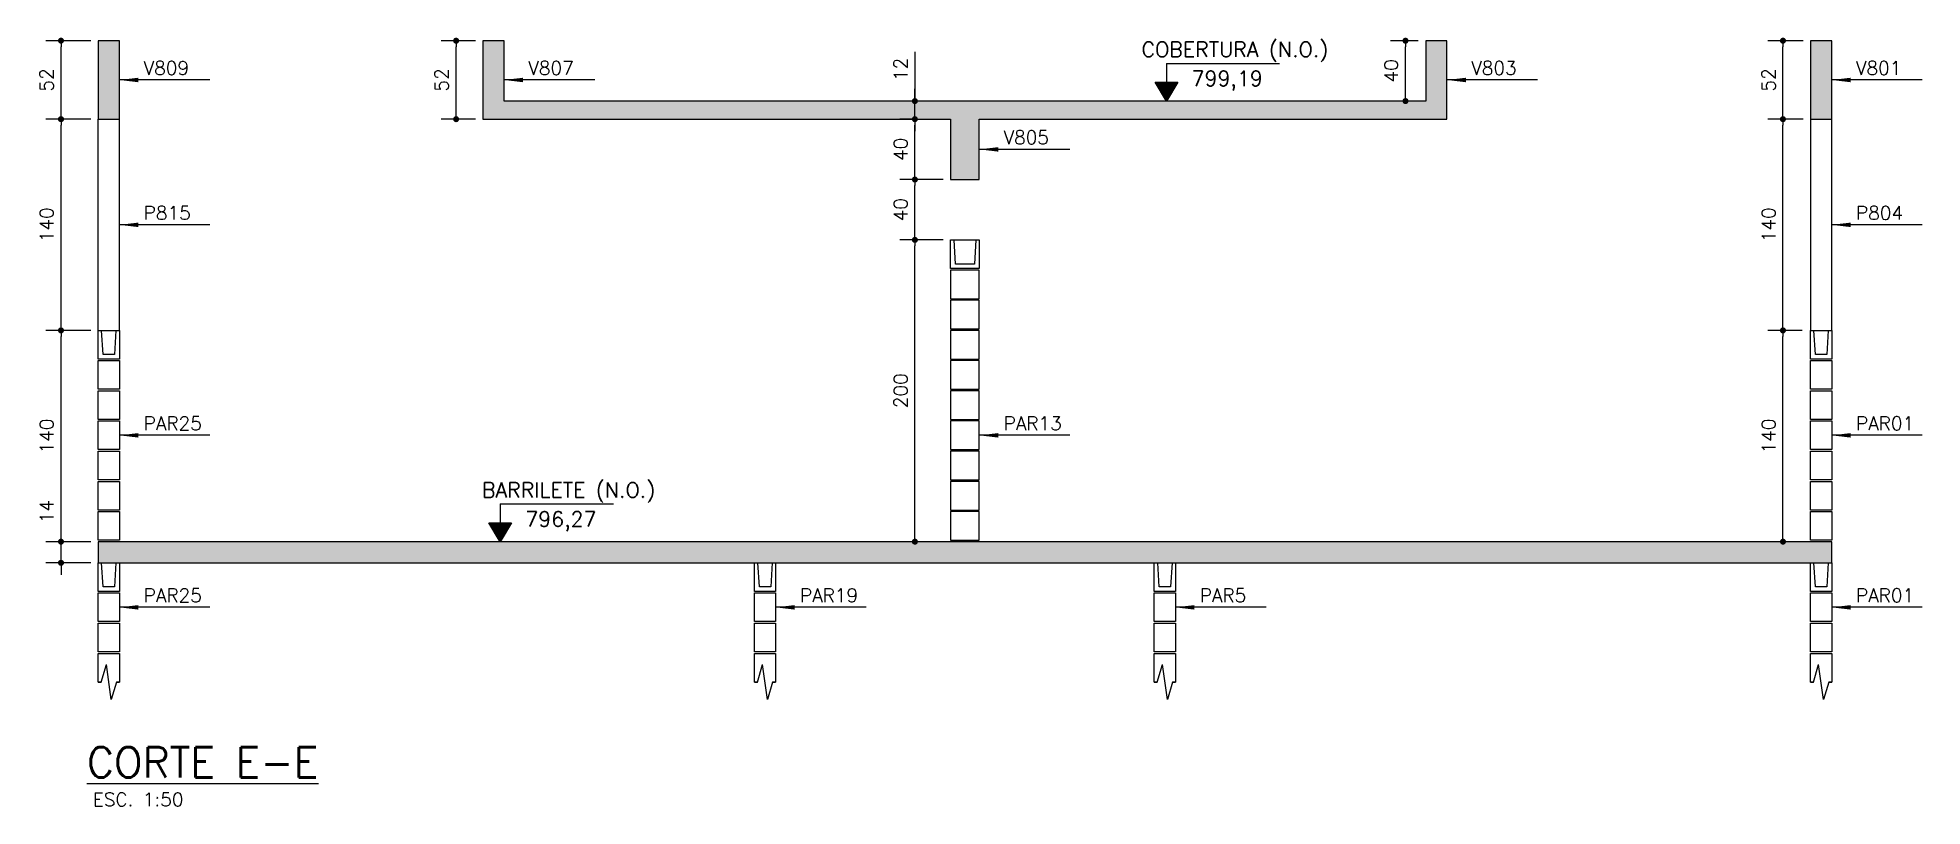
# Model space of a CAD drawing. Extents: x -14651 to 3404, y -4567 to 9231.
# Drawn here: x 143 to 1392, y 8722 to 9231 of the extents above; entities that cross this region are included whole.
import ezdxf
from ezdxf.enums import TextEntityAlignment as Align

# ---------------------------------------------------------------- set-up
doc = ezdxf.new("R2010")
doc.units = 0
doc.header["$LTSCALE"] = 25
for name, color, linetype in [('COTA', 1, 'Continuous'), ('H3', 253, 'Continuous'), ('LINHA-FINA', 1, 'Continuous'), ('Linha_fina', 1, 'Continuous'), ('PENA_03', 3, 'Continuous'), ('Pena_1', 1, 'Continuous'), ('PENA_6', 6, 'Continuous'), ('T1', 2, 'Continuous'), ('TEXTO', 3, 'Continuous')]:
    doc.layers.add(name, color=color, linetype=linetype)
doc.styles.add('COTA', font='romans.shx')
doc.styles.add('TEXTO', font='romans.shx', dxfattribs={"height": 10})
doc.styles.add('Texto1', font='romans.shx', dxfattribs={"height": 9})
doc.styles.add('Texto3', font='romans.shx', dxfattribs={"height": 20})
doc.dimstyles.new('forma', dxfattribs={"dimscale": 5, "dimtxt": 1.8, "dimasz": 0.8, "dimexe": 2, "dimexo": 1, "dimgap": 1, "dimtad": 1, "dimdec": 1, "dimzin": 9, "dimtxsty": 'COTA', "dimblk1": 'DOT', "dimblk2": 'DOT', "dimsah": 1, "dimcen": 0, "dimdle": 1, "dimclrd": 256, "dimclre": 256, "dimclrt": 2, "dimadec": 0, "dimazin": 0, "dimtfac": 1, "dimtdec": 0, "dimtmove": 0, "dimatfit": 3, "dimfxl": 1, "dimtolj": 1, "dimtzin": 0, "dimarcsym": 0})

msp = doc.modelspace()

# ---------------------------------------------------------------- texts
at = {"layer": 'T1', "style": 'Texto1'}
for s, p in [('V809', (212.99, 9206.31)), ('V807', (467.99, 9206.31)), ('V803', (1092.99, 9206.31)), ('V801', (1347.99, 9206.31)), ('V805', (782.99, 9160.31)), ('P815', (212.99, 9110.31)), ('P804', (1347.99, 9110.31)), ('PAR25', (212.99, 8970.81)), ('PAR13', (782.99, 8970.81)), ('PAR01', (1347.99, 8970.81)), ('PAR25', (212.99, 8856.81)), ('PAR19', (647.99, 8856.81)), ('PAR5', (912.99, 8856.81)), ('PAR01', (1347.99, 8856.81))]:
    msp.add_text(s, height=9, dxfattribs=at).set_placement(p)
at = {"layer": 'TEXTO', "color": 4, "style": 'Texto3'}
msp.add_text('%%UCORTE E-E', height=20, dxfattribs=at).set_placement((175.37, 8740.7))
at = {"layer": 'TEXTO', "color": 2, "style": 'Texto1'}
msp.add_text('ESC. 1:50', height=9, dxfattribs=at).set_placement((179.23, 8721.53))

# ---------------------------------------------------------------- blocks, each defined once
blk = doc.blocks.new('interrup')
at = {"layer": 'Linha_fina'}
for p, q in [((-1, 0), (-0.33, 2.31)), ((0.33, -2.31), (-0.33, 2.31)), ((1, 0), (0.33, -2.31))]:
    blk.add_line(p, q, dxfattribs=at)
blk = doc.blocks.new('ss')
at = {"layer": 'Linha_fina'}
blk.add_solid([(0, 0), (-2.5, -0.29), (-2.5, 0.3)], dxfattribs=at)
blk = doc.blocks.new('elevação_d')
at = {"layer": 'Linha_fina', "linetype": 'Continuous'}
blk.add_hatch(color=256, dxfattribs=at).paths.add_polyline_path([(0, 0), (1.5, 2.5), (-1.5, 2.5)])
at = {"layer": 'Linha_fina'}
for p, q in [((0, 5), (0, 2.5)), ((0, 5), (15, 5)), ((0, 0), (-1.5, 2.5)), ((-1.5, 2.5), (1.5, 2.5)), ((1.5, 2.5), (0, 0))]:
    blk.add_line(p, q, dxfattribs=at)
at = {"layer": 'TEXTO', "linetype": 'Continuous', "style": 'TEXTO'}
for p in [(9.07, 5.25), (9.07, 1.5)]:
    blk.add_attdef('XXXX.XX', text='', height=2, dxfattribs=at).set_placement(p, align=Align.BOTTOM_CENTER)
blk = doc.blocks.new('_Dot')
at = {"color": 0, "linetype": 'ByBlock', "lineweight": -2}
blk.add_line((-0.5, 0), (-1, 0), dxfattribs=at)
at = {"color": 0, "linetype": 'ByBlock', "const_width": 0.5}
blk.add_lwpolyline([(-0.25, 0, 1), (0.25, 0, 1)], format="xyb", close=True, dxfattribs=at)
blk = doc.blocks.new('*D108')
at = {"layer": 'COTA', "lineweight": -2, "transparency": 16777216}
for p, q in [((158.2, 8900.9), (158.2, 8928.6)), ((177.9, 8896.9), (148.2, 8896.9)), ((158.2, 8882.9), (158.2, 8896.9)), ((177.9, 8882.9), (148.2, 8882.9)), ((158.2, 8878.9), (158.2, 8874.9))]:
    blk.add_line(p, q, dxfattribs=at)
at = {"layer": 'Defpoints', "color": 0, "transparency": 16777216}
for p in [(158.2, 8896.9), (182.9, 8896.9), (182.9, 8882.9)]:
    blk.add_point(p, dxfattribs=at)
at = {"layer": 'COTA', "lineweight": -2, "transparency": 16777216, "xscale": 4, "yscale": 4, "zscale": 4}
for p, rotation in [((158.2, 8896.9), 270), ((158.2, 8882.9), 90)]:
    blk.add_blockref('_Dot', p, dxfattribs=dict(at, rotation=rotation))
at = {"layer": 'COTA', "color": 2, "transparency": 16777216, "insert": (148.7, 8916.8), "char_height": 9, "attachment_point": 5, "rotation": 90, "style": 'COTA'}
blk.add_mtext('\\A1;14 ', dxfattribs=at)
blk = doc.blocks.new('*D109')
at = {"layer": 'COTA', "lineweight": -2, "transparency": 16777216}
for p, q in [((177.9, 9036.9), (148.2, 9036.9)), ((158.2, 8900.9), (158.2, 9032.9)), ((177.9, 8896.9), (148.2, 8896.9))]:
    blk.add_line(p, q, dxfattribs=at)
at = {"layer": 'Defpoints', "color": 0, "transparency": 16777216}
for p in [(158.2, 9036.9), (182.9, 9036.9), (182.9, 8896.9)]:
    blk.add_point(p, dxfattribs=at)
at = {"layer": 'COTA', "lineweight": -2, "transparency": 16777216, "xscale": 4, "yscale": 4, "zscale": 4}
for p, rotation in [((158.2, 9036.9), 90), ((158.2, 8896.9), 270)]:
    blk.add_blockref('_Dot', p, dxfattribs=dict(at, rotation=rotation))
at = {"layer": 'COTA', "color": 2, "transparency": 16777216, "insert": (148.7, 8966.9), "char_height": 9, "attachment_point": 5, "rotation": 90, "style": 'COTA'}
blk.add_mtext('\\A1;140 ', dxfattribs=at)
blk = doc.blocks.new('*D110')
at = {"layer": 'COTA', "lineweight": -2, "transparency": 16777216}
for p, q in [((177.9, 9176.9), (148.2, 9176.9)), ((158.2, 9040.9), (158.2, 9172.9)), ((177.9, 9036.9), (148.2, 9036.9))]:
    blk.add_line(p, q, dxfattribs=at)
at = {"layer": 'Defpoints', "color": 0, "transparency": 16777216}
for p in [(158.2, 9176.9), (182.9, 9176.9), (182.9, 9036.9)]:
    blk.add_point(p, dxfattribs=at)
at = {"layer": 'COTA', "lineweight": -2, "transparency": 16777216, "xscale": 4, "yscale": 4, "zscale": 4}
for p, rotation in [((158.2, 9176.9), 90), ((158.2, 9036.9), 270)]:
    blk.add_blockref('_Dot', p, dxfattribs=dict(at, rotation=rotation))
at = {"layer": 'COTA', "color": 2, "transparency": 16777216, "insert": (148.7, 9106.9), "char_height": 9, "attachment_point": 5, "rotation": 90, "style": 'COTA'}
blk.add_mtext('\\A1;140 ', dxfattribs=at)
blk = doc.blocks.new('*D111')
at = {"layer": 'COTA', "lineweight": -2, "transparency": 16777216}
for p, q in [((177.9, 9228.9), (148.2, 9228.9)), ((158.2, 9180.9), (158.2, 9224.9)), ((177.9, 9176.9), (148.2, 9176.9))]:
    blk.add_line(p, q, dxfattribs=at)
at = {"layer": 'Defpoints', "color": 0, "transparency": 16777216}
for p in [(158.2, 9228.9), (182.9, 9228.9), (182.9, 9176.9)]:
    blk.add_point(p, dxfattribs=at)
at = {"layer": 'COTA', "lineweight": -2, "transparency": 16777216, "xscale": 4, "yscale": 4, "zscale": 4}
for p, rotation in [((158.2, 9228.9), 90), ((158.2, 9176.9), 270)]:
    blk.add_blockref('_Dot', p, dxfattribs=dict(at, rotation=rotation))
at = {"layer": 'COTA', "color": 2, "transparency": 16777216, "insert": (148.7, 9202.9), "char_height": 9, "attachment_point": 5, "rotation": 90, "style": 'COTA'}
blk.add_mtext('\\A1;52 ', dxfattribs=at)
blk = doc.blocks.new('*D112')
at = {"layer": 'COTA', "lineweight": -2, "transparency": 16777216}
for p, q in [((1312.3, 9036.9), (1289.6, 9036.9)), ((1299.6, 8900.9), (1299.6, 9032.9)), ((1312.3, 8896.9), (1289.6, 8896.9))]:
    blk.add_line(p, q, dxfattribs=at)
at = {"layer": 'Defpoints', "color": 0, "transparency": 16777216}
for p in [(1299.6, 9036.9), (1317.3, 9036.9), (1317.3, 8896.9)]:
    blk.add_point(p, dxfattribs=at)
at = {"layer": 'COTA', "lineweight": -2, "transparency": 16777216, "xscale": 4, "yscale": 4, "zscale": 4}
for p, rotation in [((1299.6, 9036.9), 90), ((1299.6, 8896.9), 270)]:
    blk.add_blockref('_Dot', p, dxfattribs=dict(at, rotation=rotation))
at = {"layer": 'COTA', "color": 2, "transparency": 16777216, "insert": (1290.1, 8966.9), "char_height": 9, "attachment_point": 5, "rotation": 90, "style": 'COTA'}
blk.add_mtext('\\A1;140 ', dxfattribs=at)
blk = doc.blocks.new('*D113')
at = {"layer": 'COTA', "lineweight": -2, "transparency": 16777216}
for p, q in [((1312.9, 9176.9), (1289.6, 9176.9)), ((1299.6, 9040.9), (1299.6, 9172.9)), ((1312.3, 9036.9), (1289.6, 9036.9))]:
    blk.add_line(p, q, dxfattribs=at)
at = {"layer": 'Defpoints', "color": 0, "transparency": 16777216}
for p in [(1299.6, 9176.9), (1317.9, 9176.9), (1317.3, 9036.9)]:
    blk.add_point(p, dxfattribs=at)
at = {"layer": 'COTA', "lineweight": -2, "transparency": 16777216, "xscale": 4, "yscale": 4, "zscale": 4}
for p, rotation in [((1299.6, 9176.9), 90), ((1299.6, 9036.9), 270)]:
    blk.add_blockref('_Dot', p, dxfattribs=dict(at, rotation=rotation))
at = {"layer": 'COTA', "color": 2, "transparency": 16777216, "insert": (1290.1, 9106.9), "char_height": 9, "attachment_point": 5, "rotation": 90, "style": 'COTA'}
blk.add_mtext('\\A1;140 ', dxfattribs=at)
blk = doc.blocks.new('*D114')
at = {"layer": 'COTA', "lineweight": -2, "transparency": 16777216}
for p, q in [((1312.9, 9228.9), (1289.6, 9228.9)), ((1299.6, 9180.9), (1299.6, 9224.9)), ((1312.9, 9176.9), (1289.6, 9176.9))]:
    blk.add_line(p, q, dxfattribs=at)
at = {"layer": 'Defpoints', "color": 0, "transparency": 16777216}
for p in [(1299.6, 9228.9), (1317.9, 9228.9), (1317.9, 9176.9)]:
    blk.add_point(p, dxfattribs=at)
at = {"layer": 'COTA', "lineweight": -2, "transparency": 16777216, "xscale": 4, "yscale": 4, "zscale": 4}
for p, rotation in [((1299.6, 9228.9), 90), ((1299.6, 9176.9), 270)]:
    blk.add_blockref('_Dot', p, dxfattribs=dict(at, rotation=rotation))
at = {"layer": 'COTA', "color": 2, "transparency": 16777216, "insert": (1290.1, 9202.9), "char_height": 9, "attachment_point": 5, "rotation": 90, "style": 'COTA'}
blk.add_mtext('\\A1;52 ', dxfattribs=at)
blk = doc.blocks.new('*D115')
at = {"layer": 'COTA', "lineweight": -2, "transparency": 16777216}
for p, q in [((742.9, 9096.9), (714.2, 9096.9)), ((724.2, 8900.9), (724.2, 9092.9)), ((730.4, 8896.9), (714.2, 8896.9))]:
    blk.add_line(p, q, dxfattribs=at)
at = {"layer": 'Defpoints', "color": 0, "transparency": 16777216}
for p in [(724.2, 9096.9), (747.9, 9096.9), (735.4, 8896.9)]:
    blk.add_point(p, dxfattribs=at)
at = {"layer": 'COTA', "lineweight": -2, "transparency": 16777216, "xscale": 4, "yscale": 4, "zscale": 4}
for p, rotation in [((724.2, 9096.9), 90), ((724.2, 8896.9), 270)]:
    blk.add_blockref('_Dot', p, dxfattribs=dict(at, rotation=rotation))
at = {"layer": 'COTA', "color": 2, "transparency": 16777216, "insert": (714.7, 8996.9), "char_height": 9, "attachment_point": 5, "rotation": 90, "style": 'COTA'}
blk.add_mtext('\\A1;200 ', dxfattribs=at)
blk = doc.blocks.new('*D116')
at = {"layer": 'COTA', "lineweight": -2, "transparency": 16777216}
for p, q in [((742.9, 9136.9), (714.2, 9136.9)), ((724.2, 9100.9), (724.2, 9132.9)), ((742.9, 9096.9), (714.2, 9096.9))]:
    blk.add_line(p, q, dxfattribs=at)
at = {"layer": 'Defpoints', "color": 0, "transparency": 16777216}
for p in [(724.2, 9136.9), (747.9, 9136.9), (747.9, 9096.9)]:
    blk.add_point(p, dxfattribs=at)
at = {"layer": 'COTA', "lineweight": -2, "transparency": 16777216, "xscale": 4, "yscale": 4, "zscale": 4}
for p, rotation in [((724.2, 9136.9), 90), ((724.2, 9096.9), 270)]:
    blk.add_blockref('_Dot', p, dxfattribs=dict(at, rotation=rotation))
at = {"layer": 'COTA', "color": 2, "transparency": 16777216, "insert": (714.7, 9116.9), "char_height": 9, "attachment_point": 5, "rotation": 90, "style": 'COTA'}
blk.add_mtext('\\A1;40 ', dxfattribs=at)
blk = doc.blocks.new('*D117')
at = {"layer": 'COTA', "lineweight": -2, "transparency": 16777216}
for p, q in [((724.9, 9176.9), (714.2, 9176.9)), ((724.2, 9140.9), (724.2, 9172.9)), ((742.9, 9136.9), (714.2, 9136.9))]:
    blk.add_line(p, q, dxfattribs=at)
at = {"layer": 'Defpoints', "color": 0, "transparency": 16777216}
for p in [(724.2, 9176.9), (729.9, 9176.9), (747.9, 9136.9)]:
    blk.add_point(p, dxfattribs=at)
at = {"layer": 'COTA', "lineweight": -2, "transparency": 16777216, "xscale": 4, "yscale": 4, "zscale": 4}
for p, rotation in [((724.2, 9176.9), 90), ((724.2, 9136.9), 270)]:
    blk.add_blockref('_Dot', p, dxfattribs=dict(at, rotation=rotation))
at = {"layer": 'COTA', "color": 2, "transparency": 16777216, "insert": (714.7, 9156.9), "char_height": 9, "attachment_point": 5, "rotation": 90, "style": 'COTA'}
blk.add_mtext('\\A1;40 ', dxfattribs=at)
blk = doc.blocks.new('*D118')
at = {"layer": 'COTA', "lineweight": -2, "transparency": 16777216}
for p, q in [((724.2, 9221.5), (724.2, 9188.9)), ((724.2, 9192.9), (724.2, 9196.9)), ((724.6, 9188.9), (714.2, 9188.9)), ((724.2, 9176.9), (724.2, 9188.9)), ((724.2, 9176.9), (724.2, 9188.9)), ((724.9, 9176.9), (714.2, 9176.9)), ((724.2, 9172.9), (724.2, 9168.9))]:
    blk.add_line(p, q, dxfattribs=at)
at = {"layer": 'Defpoints', "color": 0, "transparency": 16777216}
for p in [(724.2, 9188.9), (729.6, 9188.9), (729.9, 9176.9)]:
    blk.add_point(p, dxfattribs=at)
at = {"layer": 'COTA', "lineweight": -2, "transparency": 16777216, "xscale": 4, "yscale": 4, "zscale": 4}
for p, rotation in [((724.2, 9188.9), 270), ((724.2, 9176.9), 90)]:
    blk.add_blockref('_Dot', p, dxfattribs=dict(at, rotation=rotation))
at = {"layer": 'COTA', "color": 2, "transparency": 16777216, "insert": (714.7, 9209.9), "char_height": 9, "attachment_point": 5, "rotation": 90, "style": 'COTA'}
blk.add_mtext('\\A1;12 ', dxfattribs=at)
blk = doc.blocks.new('*D119')
at = {"layer": 'COTA', "lineweight": -2, "transparency": 16777216}
for p, q in [((1057.9, 9228.9), (1039.4, 9228.9)), ((1049.4, 9192.9), (1049.4, 9224.9)), ((1057.9, 9188.9), (1039.4, 9188.9))]:
    blk.add_line(p, q, dxfattribs=at)
at = {"layer": 'Defpoints', "color": 0, "transparency": 16777216}
for p in [(1049.4, 9228.9), (1062.9, 9228.9), (1062.9, 9188.9)]:
    blk.add_point(p, dxfattribs=at)
at = {"layer": 'COTA', "lineweight": -2, "transparency": 16777216, "xscale": 4, "yscale": 4, "zscale": 4}
for p, rotation in [((1049.4, 9228.9), 90), ((1049.4, 9188.9), 270)]:
    blk.add_blockref('_Dot', p, dxfattribs=dict(at, rotation=rotation))
at = {"layer": 'COTA', "color": 2, "transparency": 16777216, "insert": (1039.9, 9208.9), "char_height": 9, "attachment_point": 5, "rotation": 90, "style": 'COTA'}
blk.add_mtext('\\A1;40 ', dxfattribs=at)
blk = doc.blocks.new('*D120')
at = {"layer": 'COTA', "lineweight": -2, "transparency": 16777216}
for p, q in [((432.9, 9228.9), (410.1, 9228.9)), ((420.1, 9180.9), (420.1, 9224.9)), ((432.9, 9176.9), (410.1, 9176.9))]:
    blk.add_line(p, q, dxfattribs=at)
at = {"layer": 'Defpoints', "color": 0, "transparency": 16777216}
for p in [(420.1, 9228.9), (437.9, 9228.9), (437.9, 9176.9)]:
    blk.add_point(p, dxfattribs=at)
at = {"layer": 'COTA', "lineweight": -2, "transparency": 16777216, "xscale": 4, "yscale": 4, "zscale": 4}
for p, rotation in [((420.1, 9228.9), 90), ((420.1, 9176.9), 270)]:
    blk.add_blockref('_Dot', p, dxfattribs=dict(at, rotation=rotation))
at = {"layer": 'COTA', "color": 2, "transparency": 16777216, "insert": (410.6, 9202.9), "char_height": 9, "attachment_point": 5, "rotation": 90, "style": 'COTA'}
blk.add_mtext('\\A1;52 ', dxfattribs=at)

# ---------------------------------------------------------------- dimensions: what is measured, and where the dimension line sits
at = {"layer": 'COTA'}
for base, p1, p2, override, picture, middle in [((158.15, 9228.89), (182.9, 9176.89), (182.9, 9228.89), {"dimpost": ' ', "dimtmove": 1}, '*D111', (148.65, 9202.89)), ((420.13, 9228.89), (437.9, 9176.89), (437.9, 9228.89), {"dimpost": ' '}, '*D120', (410.63, 9202.89)), ((1049.36, 9228.89), (1062.9, 9188.89), (1062.9, 9228.89), {"dimpost": ' '}, '*D119', (1039.86, 9208.89)), ((1299.58, 9228.89), (1317.9, 9176.89), (1317.9, 9228.89), {"dimpost": ' ', "dimtmove": 1}, '*D114', (1290.08, 9202.89)), ((158.15, 9176.89), (182.9, 9036.89), (182.9, 9176.89), {"dimpost": ' ', "dimtmove": 1}, '*D110', (148.65, 9106.89)), ((724.17, 9176.89), (747.9, 9136.89), (729.95, 9176.89), {"dimpost": ' ', "dimtmove": 1}, '*D117', (714.67, 9156.89)), ((1299.58, 9176.89), (1317.34, 9036.89), (1317.9, 9176.89), {"dimpost": ' ', "dimtmove": 1}, '*D113', (1290.08, 9106.89)), ((724.17, 9136.89), (747.9, 9096.89), (747.9, 9136.89), {"dimpost": ' ', "dimtmove": 1}, '*D116', (714.67, 9116.89)), ((724.17, 9096.89), (735.44, 8896.89), (747.9, 9096.89), {"dimpost": ' '}, '*D115', (714.67, 8996.89)), ((158.15, 9036.89), (182.9, 8896.89), (182.9, 9036.89), {"dimpost": ' ', "dimtmove": 1}, '*D109', (148.65, 8966.89)), ((1299.58, 9036.89), (1317.34, 8896.89), (1317.34, 9036.89), {"dimpost": ' '}, '*D112', (1290.08, 8966.89)), ((158.15, 8896.89), (182.9, 8882.89), (182.9, 8896.89), {"dimpost": ' '}, '*D108', (148.65, 8916.75))]:
    dim = msp.add_linear_dim(base=base, p1=p1, p2=p2, angle=90, dimstyle='forma', override=override, dxfattribs=at)
    dim.commit()
    dim.dimension.update_dxf_attribs({"geometry": picture, "text_midpoint": middle})
dim = msp.add_linear_dim(base=(724.17, 9188.89), p1=(729.95, 9176.89), p2=(729.63, 9188.89), angle=90, dimstyle='forma', override={"dimpost": ' ', "dimtmove": 1}, dxfattribs=at)
dim.commit()
dim.dimension.update_dxf_attribs({"geometry": '*D118', "text_midpoint": (729.95, 9209.9), "dimtype": 128})

# ---------------------------------------------------------------- hatches: boundary and pattern name
at = {"layer": 'H3'}
for points in [[(182.9, 9228.89), (182.9, 9176.89), (196.9, 9176.89), (196.9, 9228.89)], [(1062.9, 9188.89), (451.9, 9188.89), (451.9, 9228.89), (437.9, 9228.89), (437.9, 9176.89), (451.9, 9176.89), (747.9, 9176.89), (747.9, 9136.89), (766.9, 9136.89), (766.9, 9176.89), (1062.9, 9176.89), (1076.9, 9176.89), (1076.9, 9228.89), (1062.9, 9228.89)], [(1317.9, 9228.89), (1317.9, 9176.89), (1331.9, 9176.89), (1331.9, 9228.89)], [(182.9, 8882.89), (1331.9, 8882.89), (1331.9, 8896.89), (182.9, 8896.89)]]:
    msp.add_hatch(color=256, dxfattribs=at).paths.add_polyline_path(points)

# ---------------------------------------------------------------- linework, layer by layer
at = {"layer": 'LINHA-FINA'}
for points in [[(182.9, 9036.89), (182.9, 9176.89)], [(196.9, 9036.89), (196.9, 9176.89)], [(1317.9, 9176.89), (1317.9, 9036.89)], [(1331.9, 9036.89), (1331.9, 9176.89)]]:
    msp.add_lwpolyline(points, dxfattribs=at)
at = {"layer": 'Linha_fina'}
for p, q in [((256.96, 9202.89), (196.9, 9202.89)), ((511.96, 9202.89), (451.9, 9202.89)), ((1136.96, 9202.89), (1076.9, 9202.89)), ((1391.96, 9202.89), (1331.9, 9202.89)), ((826.96, 9156.89), (766.9, 9156.89)), ((256.96, 9106.89), (196.9, 9106.89)), ((1391.96, 9106.89), (1331.9, 9106.89)), ((256.96, 8967.39), (196.9, 8967.39)), ((826.96, 8967.39), (766.9, 8967.39)), ((1391.96, 8967.39), (1331.9, 8967.39)), ((256.96, 8853.39), (196.9, 8853.39)), ((691.96, 8853.39), (631.9, 8853.39)), ((956.96, 8853.39), (896.9, 8853.39)), ((1391.96, 8853.39), (1331.9, 8853.39)), ((182.9, 8803.89), (184.9, 8803.89)), ((194.9, 8803.89), (196.9, 8803.89)), ((617.9, 8803.89), (619.9, 8803.89)), ((629.9, 8803.89), (631.9, 8803.89)), ((882.9, 8803.89), (884.9, 8803.89)), ((894.9, 8803.89), (896.9, 8803.89)), ((1317.9, 8803.89), (1319.9, 8803.89)), ((1329.9, 8803.89), (1331.9, 8803.89))]:
    msp.add_line(p, q, dxfattribs=at)
at = {"layer": 'PENA_03'}
for points in [[(182.9, 9228.89), (182.9, 9176.89), (196.9, 9176.89), (196.9, 9228.89), (182.9, 9228.89)], [(1317.9, 9228.89), (1317.9, 9176.89), (1331.9, 9176.89), (1331.9, 9228.89), (1317.9, 9228.89)]]:
    msp.add_lwpolyline(points, dxfattribs=at)
for points in [[(1062.9, 9188.89), (451.9, 9188.89), (451.9, 9228.89), (437.9, 9228.89), (437.9, 9176.89), (451.9, 9176.89), (747.9, 9176.89), (747.9, 9136.89), (766.9, 9136.89), (766.9, 9176.89), (1062.9, 9176.89), (1076.9, 9176.89), (1076.9, 9228.89), (1062.9, 9228.89)], [(182.9, 8882.89), (1331.9, 8882.89), (1331.9, 8896.89), (182.9, 8896.89)]]:
    msp.add_lwpolyline(points, close=True, dxfattribs=at)
at = {"layer": 'Pena_1', "linetype": 'Continuous', "transparency": 33554687}
for points in [[(766.9, 9077.89), (747.9, 9077.89), (747.9, 9096.89), (766.9, 9096.89), (766.9, 9077.89)], [(764.65, 9096.89), (763.65, 9080.89), (751.15, 9080.89), (750.15, 9096.89)], [(747.9, 9057.89), (766.9, 9057.89), (766.9, 9076.89), (747.9, 9076.89), (747.9, 9057.89)], [(747.9, 9037.89), (766.9, 9037.89), (766.9, 9056.89), (747.9, 9056.89), (747.9, 9037.89)], [(196.9, 9017.89), (182.9, 9017.89), (182.9, 9036.89), (196.9, 9036.89), (196.9, 9017.89)], [(194.65, 9036.89), (193.65, 9020.89), (186.15, 9020.89), (185.15, 9036.89)], [(747.9, 9017.89), (766.9, 9017.89), (766.9, 9036.89), (747.9, 9036.89), (747.9, 9017.89)], [(1331.9, 9017.89), (1317.9, 9017.89), (1317.9, 9036.89), (1331.9, 9036.89), (1331.9, 9017.89)], [(1329.65, 9036.89), (1328.65, 9020.89), (1321.15, 9020.89), (1320.15, 9036.89)], [(196.9, 8997.89), (182.9, 8997.89), (182.9, 9016.89), (196.9, 9016.89), (196.9, 8997.89)], [(747.9, 8997.89), (766.9, 8997.89), (766.9, 9016.89), (747.9, 9016.89), (747.9, 8997.89)], [(1331.9, 8997.89), (1317.9, 8997.89), (1317.9, 9016.89), (1331.9, 9016.89), (1331.9, 8997.89)], [(196.9, 8977.89), (182.9, 8977.89), (182.9, 8996.89), (196.9, 8996.89), (196.9, 8977.89)], [(747.9, 8977.89), (766.9, 8977.89), (766.9, 8996.89), (747.9, 8996.89), (747.9, 8977.89)], [(1331.9, 8977.89), (1317.9, 8977.89), (1317.9, 8996.89), (1331.9, 8996.89), (1331.9, 8977.89)], [(196.9, 8957.89), (182.9, 8957.89), (182.9, 8976.89), (196.9, 8976.89), (196.9, 8957.89)], [(747.9, 8957.89), (766.9, 8957.89), (766.9, 8976.89), (747.9, 8976.89), (747.9, 8957.89)], [(1331.9, 8957.89), (1317.9, 8957.89), (1317.9, 8976.89), (1331.9, 8976.89), (1331.9, 8957.89)], [(196.9, 8937.89), (182.9, 8937.89), (182.9, 8956.89), (196.9, 8956.89), (196.9, 8937.89)], [(747.9, 8937.89), (766.9, 8937.89), (766.9, 8956.89), (747.9, 8956.89), (747.9, 8937.89)], [(1331.9, 8937.89), (1317.9, 8937.89), (1317.9, 8956.89), (1331.9, 8956.89), (1331.9, 8937.89)], [(196.9, 8917.89), (182.9, 8917.89), (182.9, 8936.89), (196.9, 8936.89), (196.9, 8917.89)], [(747.9, 8917.89), (766.9, 8917.89), (766.9, 8936.89), (747.9, 8936.89), (747.9, 8917.89)], [(1331.9, 8917.89), (1317.9, 8917.89), (1317.9, 8936.89), (1331.9, 8936.89), (1331.9, 8917.89)], [(196.9, 8897.89), (182.9, 8897.89), (182.9, 8916.89), (196.9, 8916.89), (196.9, 8897.89)], [(747.9, 8897.89), (766.9, 8897.89), (766.9, 8916.89), (747.9, 8916.89), (747.9, 8897.89)], [(1331.9, 8897.89), (1317.9, 8897.89), (1317.9, 8916.89), (1331.9, 8916.89), (1331.9, 8897.89)], [(196.9, 8863.89), (182.9, 8863.89), (182.9, 8882.89), (196.9, 8882.89), (196.9, 8863.89)], [(194.65, 8882.89), (193.65, 8866.89), (186.15, 8866.89), (185.15, 8882.89)], [(631.9, 8863.89), (617.9, 8863.89), (617.9, 8882.89), (631.9, 8882.89), (631.9, 8863.89)], [(629.65, 8882.89), (628.65, 8866.89), (621.15, 8866.89), (620.15, 8882.89)], [(896.9, 8863.89), (882.9, 8863.89), (882.9, 8882.89), (896.9, 8882.89), (896.9, 8863.89)], [(894.65, 8882.89), (893.65, 8866.89), (886.15, 8866.89), (885.15, 8882.89)], [(1331.9, 8863.89), (1317.9, 8863.89), (1317.9, 8882.89), (1331.9, 8882.89), (1331.9, 8863.89)], [(1329.65, 8882.89), (1328.65, 8866.89), (1321.15, 8866.89), (1320.15, 8882.89)], [(196.9, 8843.89), (182.9, 8843.89), (182.9, 8862.89), (196.9, 8862.89), (196.9, 8843.89)], [(631.9, 8843.89), (617.9, 8843.89), (617.9, 8862.89), (631.9, 8862.89), (631.9, 8843.89)], [(896.9, 8843.89), (882.9, 8843.89), (882.9, 8862.89), (896.9, 8862.89), (896.9, 8843.89)], [(1331.9, 8843.89), (1317.9, 8843.89), (1317.9, 8862.89), (1331.9, 8862.89), (1331.9, 8843.89)], [(196.9, 8823.89), (182.9, 8823.89), (182.9, 8842.89), (196.9, 8842.89), (196.9, 8823.89)], [(631.9, 8823.89), (617.9, 8823.89), (617.9, 8842.89), (631.9, 8842.89), (631.9, 8823.89)], [(896.9, 8823.89), (882.9, 8823.89), (882.9, 8842.89), (896.9, 8842.89), (896.9, 8823.89)], [(1331.9, 8823.89), (1317.9, 8823.89), (1317.9, 8842.89), (1331.9, 8842.89), (1331.9, 8823.89)], [(184.9, 8803.89), (182.9, 8803.89), (182.9, 8822.89), (196.9, 8822.89), (196.9, 8803.89)], [(619.9, 8803.89), (617.9, 8803.89), (617.9, 8822.89), (631.9, 8822.89), (631.9, 8803.89)], [(884.9, 8803.89), (882.9, 8803.89), (882.9, 8822.89), (896.9, 8822.89), (896.9, 8803.89)], [(1319.9, 8803.89), (1317.9, 8803.89), (1317.9, 8822.89), (1331.9, 8822.89), (1331.9, 8803.89)], [(196.9, 8803.89), (194.9, 8803.89)], [(631.9, 8803.89), (629.9, 8803.89)], [(896.9, 8803.89), (894.9, 8803.89)], [(1331.9, 8803.89), (1329.9, 8803.89)]]:
    msp.add_lwpolyline(points, dxfattribs=at)

# ---------------------------------------------------------------- block references
at = {"layer": 'COTA', "xscale": 5, "yscale": 5, "zscale": 5, "rotation": 180}
for p in [(196.9, 9202.89), (451.9, 9202.89), (1076.9, 9202.89), (1331.9, 9202.89), (766.9, 9156.89), (196.9, 9106.89), (1331.9, 9106.89), (196.9, 8967.39), (766.9, 8967.39), (1331.9, 8967.39), (196.9, 8853.39), (631.9, 8853.39), (896.9, 8853.39), (1331.9, 8853.39)]:
    msp.add_blockref('ss', p, dxfattribs=at)
at = {"layer": 'Linha_fina', "xscale": 5, "yscale": 5, "zscale": 5}
for p in [(189.9, 8803.89), (624.9, 8803.89), (889.9, 8803.89), (1324.9, 8803.89)]:
    msp.add_blockref('interrup', p, dxfattribs=at)
at = {"layer": 'PENA_6'}
ref = msp.add_blockref('elevação_d', (890.97, 9188.89), dxfattribs=dict(at, xscale=5, yscale=5, zscale=5))
ref.add_attrib('XXXX.XX', 'COBERTURA (N.O.)', dxfattribs={"layer": 'TEXTO', "linetype": 'Continuous', "height": 10, "style": 'TEXTO'}).set_placement((936.33, 9215.14), align=Align.BOTTOM_CENTER)
ref.add_attrib('XXXX.XX', '799,19', dxfattribs={"layer": 'TEXTO', "linetype": 'Continuous', "height": 10, "style": 'TEXTO'}).set_placement((931.21, 9195.87), align=Align.BOTTOM_CENTER)
ref = msp.add_blockref('elevação_d', (449.33, 8896.89), dxfattribs=dict(at, xscale=5, yscale=5, zscale=5))
ref.add_attrib('XXXX.XX', 'BARRILETE (N.O.)', dxfattribs={"layer": 'TEXTO', "linetype": 'Continuous', "height": 10, "style": 'TEXTO'}).set_placement((494.68, 8923.14), align=Align.BOTTOM_CENTER)
ref.add_attrib('XXXX.XX', '796,27', dxfattribs={"layer": 'TEXTO', "linetype": 'Continuous', "height": 10, "style": 'TEXTO'}).set_placement((489.56, 8903.87), align=Align.BOTTOM_CENTER)

msp.set_redraw_order([(e.dxf.handle, doc.entitydb.next_handle()) for e in msp.query("TEXT MTEXT ATTDEF DIMENSION ARC_DIMENSION")])  # texts and dimensions are drawn at this point

doc.saveas('drawing.dxf')
